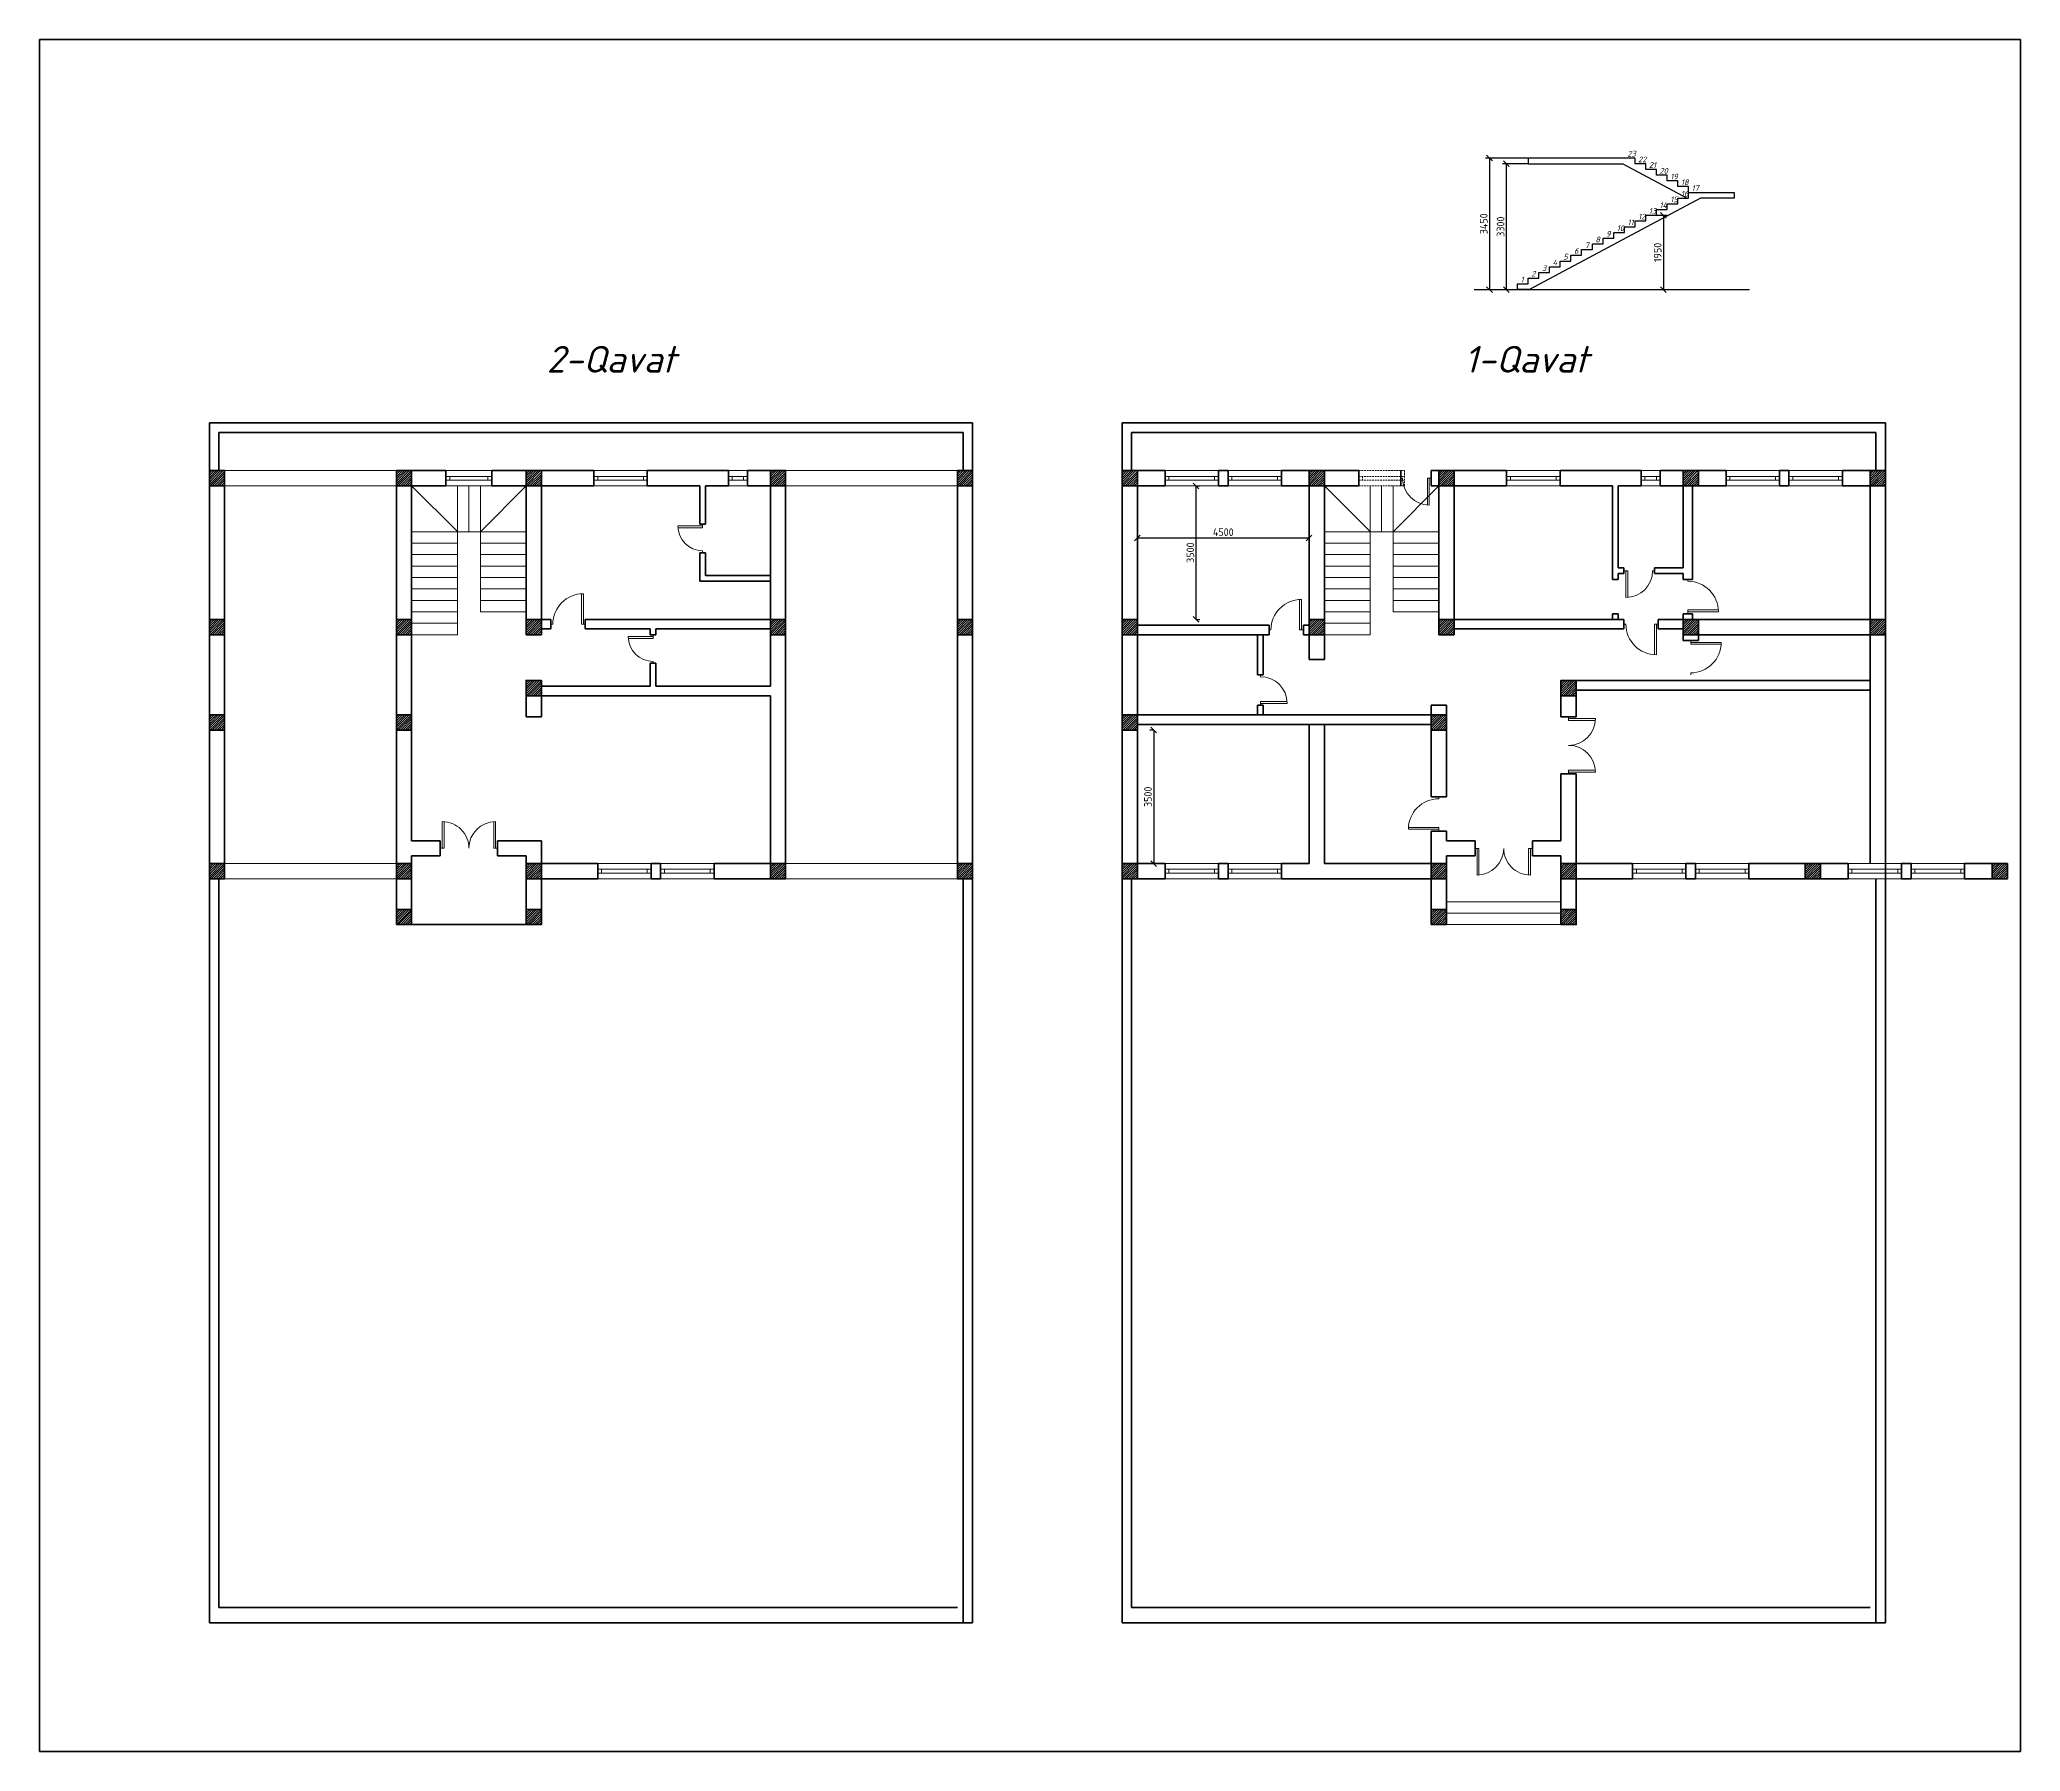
# Model space of a CAD drawing. Header units: millimetres. Extents: x -21484 to 30420, y 5001 to 139612.
# Drawn here: x -21484 to 30420, y 94741 to 139612 of the extents above; entities that cross this region are included whole.
import ezdxf

# ---------------------------------------------------------------- set-up
doc = ezdxf.new("R2010")
doc.units = ezdxf.units.MM
doc.linetypes.add('DASHED', pattern=[7, 5, -2, 0])
doc.layers.add('Razmerlar', color=7, linetype='Continuous')
doc.styles.add('GOST-2.304_Type-B', font='GOST Common.ttf')
doc.styles.get("Standard").update_dxf_attribs({"font": 'isocpeui.ttf', "height": 200})
doc.dimstyles.new('ISO-25', dxfattribs={"dimtxt": 200, "dimasz": 150, "dimexe": 100, "dimexo": 0, "dimgap": 50, "dimtad": 1, "dimtoh": 1, "dimdec": 0, "dimtxsty": 'GOST-2.304_Type-B', "dimblk": 'OBLIQUE', "dimcen": 2.5, "dimadec": 0, "dimazin": 0, "dimtfac": 1, "dimtdec": 0, "dimtmove": 0, "dimatfit": 3, "dimfxl": 0, "dimarcsym": 0})

# ---------------------------------------------------------------- blocks, each defined once
blk = doc.blocks.new('hh')
at = {"lineweight": 18}
for p, q in [((19986, 31138), (19986, 31938)), ((20036, 31138), (20036, 31937)), ((19936, 31138), (20036, 31138)), ((20836, 31138), (20786, 31138))]:
    blk.add_line(p, q, dxfattribs=at)
blk.add_arc((19986, 31138), 800, 0, 90, dxfattribs=at)
blk = doc.blocks.new('_Oblique')
at = {"color": 0, "linetype": 'ByBlock', "lineweight": -2}
blk.add_line((-0.5, -0.5), (0.5, 0.5), dxfattribs=at)
blk = doc.blocks.new('*D130')
at = {"layer": 'Defpoints', "color": 0, "lineweight": 0}
for p in [(7709, 121513), (7709, 118013), (7799, 118013)]:
    blk.add_point(p, dxfattribs=at)
at = {"layer": 'Razmerlar', "color": 0, "lineweight": -2}
for p, q in [((7709, 121513), (7609, 121513)), ((7709, 121513), (7709, 118013)), ((7799, 118013), (7609, 118013))]:
    blk.add_line(p, q, dxfattribs=at)
at = {"layer": 'Razmerlar', "color": 0, "lineweight": -2, "xscale": 150, "yscale": 150, "zscale": 150}
for p, rotation in [((7709, 121513), 90), ((7709, 118013), 270)]:
    blk.add_blockref('_Oblique', p, dxfattribs=dict(at, rotation=rotation))
at = {"layer": 'Razmerlar', "color": 0, "lineweight": 18, "insert": (7559, 119763), "char_height": 200, "attachment_point": 5, "rotation": 90, "style": 'GOST-2.304_Type-B'}
blk.add_mtext('3500', dxfattribs=at)
blk = doc.blocks.new('*D126')
at = {"color": 0, "lineweight": -2}
for p, q in [((8820, 127913), (8920, 127913)), ((8820, 124413), (8820, 127913)), ((8820, 124413), (8920, 124413))]:
    blk.add_line(p, q, dxfattribs=at)
at = {"layer": 'Defpoints', "color": 0, "lineweight": 0}
for p in [(8820, 127913), (8820, 127913), (8820, 124413)]:
    blk.add_point(p, dxfattribs=at)
at = {"color": 0, "lineweight": -2, "xscale": 150, "yscale": 150, "zscale": 150}
for p, rotation in [((8820, 127913), 90), ((8820, 124413), 270)]:
    blk.add_blockref('_Oblique', p, dxfattribs=dict(at, rotation=rotation))
at = {"color": 0, "lineweight": 0, "insert": (8670, 126163), "char_height": 200, "attachment_point": 5, "rotation": 90, "style": 'GOST-2.304_Type-B'}
blk.add_mtext('3500', dxfattribs=at)
blk = doc.blocks.new('*D132')
at = {"color": 0, "lineweight": -2}
for p, q in [((7282, 126550), (7282, 126650)), ((11782, 126550), (11782, 126650)), ((7282, 126550), (11782, 126550))]:
    blk.add_line(p, q, dxfattribs=at)
at = {"layer": 'Defpoints', "color": 0, "lineweight": 0}
for p in [(7282, 126550), (11782, 126550), (11782, 126550)]:
    blk.add_point(p, dxfattribs=at)
at = {"color": 0, "lineweight": -2, "xscale": 150, "yscale": 150, "zscale": 150, "rotation": 180}
blk.add_blockref('_Oblique', (7282, 126550), dxfattribs=at)
at = {"color": 0, "lineweight": -2, "xscale": 150, "yscale": 150, "zscale": 150}
blk.add_blockref('_Oblique', (11782, 126550), dxfattribs=at)
at = {"color": 0, "lineweight": 0, "insert": (9532, 126700), "char_height": 200, "attachment_point": 5, "style": 'GOST-2.304_Type-B'}
blk.add_mtext('4500', dxfattribs=at)
blk = doc.blocks.new('kjk')
at = {"lineweight": 18}
for p, q in [((10507, 33222), (10507, 33172)), ((10507, 32422), (10507, 32522)), ((10507, 32522), (11205, 32522)), ((10507, 32472), (11207, 32472))]:
    blk.add_line(p, q, dxfattribs=at)
blk.add_arc((10507, 32472), 700, 0, 90, dxfattribs=at)
blk = doc.blocks.new('*D127')
at = {"color": 0, "lineweight": -2}
for p, q in [((17523, 136508), (16408, 136508)), ((16508, 136508), (16508, 133058)), ((16508, 133058), (16608, 133058))]:
    blk.add_line(p, q, dxfattribs=at)
at = {"layer": 'Defpoints', "color": 0, "lineweight": 0}
for p in [(17523, 136508), (16508, 133058), (16508, 133058)]:
    blk.add_point(p, dxfattribs=at)
at = {"color": 0, "lineweight": -2, "xscale": 150, "yscale": 150, "zscale": 150}
for p, rotation in [((16508, 136508), 90), ((16508, 133058), 270)]:
    blk.add_blockref('_Oblique', p, dxfattribs=dict(at, rotation=rotation))
at = {"color": 0, "lineweight": 0, "insert": (16358, 134783), "char_height": 200, "attachment_point": 5, "rotation": 90, "style": 'GOST-2.304_Type-B'}
blk.add_mtext('3450', dxfattribs=at)
blk = doc.blocks.new('*D128')
at = {"color": 0, "lineweight": -2}
for p, q in [((17523, 136358), (16849, 136358)), ((16949, 136358), (16949, 133058)), ((16949, 133058), (17049, 133058))]:
    blk.add_line(p, q, dxfattribs=at)
at = {"layer": 'Defpoints', "color": 0, "lineweight": 0}
for p in [(17523, 136358), (16949, 133058), (16949, 133058)]:
    blk.add_point(p, dxfattribs=at)
at = {"color": 0, "lineweight": -2, "xscale": 150, "yscale": 150, "zscale": 150}
for p, rotation in [((16949, 136358), 90), ((16949, 133058), 270)]:
    blk.add_blockref('_Oblique', p, dxfattribs=dict(at, rotation=rotation))
at = {"color": 0, "lineweight": 0, "insert": (16799, 134708), "char_height": 200, "attachment_point": 5, "rotation": 90, "style": 'GOST-2.304_Type-B'}
blk.add_mtext('3300', dxfattribs=at)
blk = doc.blocks.new('*D131')
at = {"color": 0, "lineweight": -2}
for p, q in [((20883, 135008), (21166, 135008)), ((21066, 135008), (21066, 133058)), ((20883, 133058), (21166, 133058))]:
    blk.add_line(p, q, dxfattribs=at)
at = {"layer": 'Defpoints', "color": 0, "lineweight": 0}
for p in [(20883, 135008), (20883, 133058), (21066, 133058)]:
    blk.add_point(p, dxfattribs=at)
at = {"color": 0, "lineweight": -2, "xscale": 150, "yscale": 150, "zscale": 150}
for p, rotation in [((21066, 135008), 90), ((21066, 133058), 270)]:
    blk.add_blockref('_Oblique', p, dxfattribs=dict(at, rotation=rotation))
at = {"color": 0, "lineweight": 0, "insert": (20916, 134033), "char_height": 200, "attachment_point": 5, "rotation": 90, "style": 'GOST-2.304_Type-B'}
blk.add_mtext('1950', dxfattribs=at)
blk = doc.blocks.new('hhjk')
at = {"lineweight": 0}
for p, q in [((15382, 32122), (15382, 32022)), ((15382, 32072), (16082, 32072)), ((15382, 32022), (16080, 32022)), ((15382, 30622), (15382, 30722)), ((15382, 30722), (16080, 30722)), ((15382, 30672), (16082, 30672))]:
    blk.add_line(p, q, dxfattribs=at)
for centre, start, end in [((15382, 32072), 270, 0), ((15382, 30672), 0, 90)]:
    blk.add_arc(centre, 700, start, end, dxfattribs=at)
blk = doc.blocks.new('оолд')
at = {"lineweight": 0}
for p, q in [((-4110, 37122), (-4760, 37122)), ((-4110, 37072), (-4758, 37072)), ((-4110, 37172), (-4110, 37072)), ((-4110, 36422), (-4110, 36472))]:
    blk.add_line(p, q, dxfattribs=at)
blk.add_arc((-4110, 37122), 650, 180, 270, dxfattribs=at)

msp = doc.modelspace()

# ---------------------------------------------------------------- hatches: boundary and pattern name
at = {"lineweight": 18}
h = msp.add_hatch(dxfattribs=at)
h.set_pattern_fill('ANSI31', color=6, scale=13)
h.set_pattern_definition([(45, (-6208.715, 93074.353), (-29.185832, 29.185832), [])])
h.paths.add_polyline_path([(-17035.2, 127912.6), (-16635.2, 127912.6), (-16635.2, 128312.6), (-17035.2, 128312.6)])
h = msp.add_hatch(dxfattribs=at)
h.set_pattern_fill('ANSI31', color=6, scale=13)
h.set_pattern_definition([(45, (-13008.715, 93074.353), (-29.18583, 29.18583), [])])
h.paths.add_polyline_path([(-12135.2, 127912.6), (-11735.2, 127912.6), (-11735.2, 128312.6), (-12135.2, 128312.6)])
h = msp.add_hatch(dxfattribs=at)
h.set_pattern_fill('ANSI31', color=6, scale=13)
h.set_pattern_definition([(45, (-17208.715, 93074.353), (-29.185832, 29.185832), [])])
h.paths.add_polyline_path([(-8735.2, 127912.6), (-8335.2, 127912.6), (-8335.2, 128312.6), (-8735.2, 128312.6)])
h = msp.add_hatch(dxfattribs=at)
h.set_pattern_fill('ANSI31', color=6, scale=13)
h.set_pattern_definition([(45, (-21308.715, 93074.353), (-29.185832, 29.185832), [])])
h.paths.add_polyline_path([(-2335.2, 127912.6), (-1935.2, 127912.6), (-1935.2, 128312.6), (-2335.2, 128312.6)])
h = msp.add_hatch(dxfattribs=at)
h.set_pattern_fill('ANSI31', color=6, scale=13)
h.set_pattern_definition([(45, (-25808.715, 93074.353), (-29.185832, 29.185832), [])])
h.paths.add_polyline_path([(2564.8, 127912.6), (2964.8, 127912.6), (2964.8, 128312.6), (2564.8, 128312.6)])
h = msp.add_hatch(dxfattribs=at)
h.set_pattern_fill('ANSI31', color=6, scale=13)
h.set_pattern_definition([(45, (17707.945, 93074.353), (-29.185832, 29.185832), [])])
h.paths.add_polyline_path([(6881.5, 127912.6), (7281.5, 127912.6), (7281.5, 128312.6), (6881.5, 128312.6)])
h = msp.add_hatch(dxfattribs=at)
h.set_pattern_fill('ANSI31', color=6, scale=13)
h.set_pattern_definition([(45, (10907.945, 93074.353), (-29.18583, 29.18583), [])])
h.paths.add_polyline_path([(11781.5, 127912.6), (12181.5, 127912.6), (12181.5, 128312.6), (11781.5, 128312.6)])
h = msp.add_hatch(dxfattribs=at)
h.set_pattern_fill('ANSI31', color=6, scale=13)
h.set_pattern_definition([(45, (6707.945, 93074.353), (-29.185832, 29.185832), [])])
h.paths.add_polyline_path([(15181.5, 127912.6), (15581.5, 127912.6), (15581.5, 128312.6), (15181.5, 128312.6)])
h = msp.add_hatch(dxfattribs=at)
h.set_pattern_fill('ANSI31', color=6, scale=13)
h.set_pattern_definition([(45, (2607.945, 93074.353), (-29.185832, 29.185832), [])])
h.paths.add_polyline_path([(21581.5, 127912.6), (21981.5, 127912.6), (21981.5, 128312.6), (21581.5, 128312.6)])
h = msp.add_hatch(dxfattribs=at)
h.set_pattern_fill('ANSI31', color=6, scale=13)
h.set_pattern_definition([(45, (-1892.055, 93074.353), (-29.185832, 29.185832), [])])
h.paths.add_polyline_path([(26481.5, 127912.6), (26881.5, 127912.6), (26881.5, 128312.6), (26481.5, 128312.6)])
h = msp.add_hatch(dxfattribs=at)
h.set_pattern_fill('ANSI31', color=6, scale=13)
h.set_pattern_definition([(45, (-6208.715, 89174.353), (-29.185832, 29.185832), [])])
h.paths.add_polyline_path([(-17035.2, 124012.6), (-16635.2, 124012.6), (-16635.2, 124412.6), (-17035.2, 124412.6)])
h = msp.add_hatch(dxfattribs=at)
h.set_pattern_fill('ANSI31', color=6, scale=13)
h.set_pattern_definition([(45, (-13008.715, 89174.353), (-29.18583, 29.18583), [])])
h.paths.add_polyline_path([(-12135.2, 124012.6), (-11735.2, 124012.6), (-11735.2, 124412.6), (-12135.2, 124412.6)])
h = msp.add_hatch(dxfattribs=at)
h.set_pattern_fill('ANSI31', color=6, scale=13)
h.set_pattern_definition([(45, (-17208.715, 89324.353), (-29.185832, 29.185832), [])])
h.paths.add_polyline_path([(-8735.2, 124012.6), (-8335.2, 124012.6), (-8335.2, 124412.6), (-8735.2, 124412.6)])
h = msp.add_hatch(dxfattribs=at)
h.set_pattern_fill('ANSI31', color=6, scale=13)
h.set_pattern_definition([(45, (-21308.715, 89174.353), (-29.185832, 29.185832), [])])
h.paths.add_polyline_path([(-2335.2, 124012.6), (-1935.2, 124012.6), (-1935.2, 124412.6), (-2335.2, 124412.6)])
h = msp.add_hatch(dxfattribs=at)
h.set_pattern_fill('ANSI31', color=6, scale=13)
h.set_pattern_definition([(45, (-25808.715, 89174.353), (-29.185832, 29.185832), [])])
h.paths.add_polyline_path([(2564.8, 124012.6), (2964.8, 124012.6), (2964.8, 124412.6), (2564.8, 124412.6)])
h = msp.add_hatch(dxfattribs=at)
h.set_pattern_fill('ANSI31', color=6, scale=13)
h.set_pattern_definition([(45, (17707.945, 89174.353), (-29.185832, 29.185832), [])])
h.paths.add_polyline_path([(6881.5, 124012.6), (7281.5, 124012.6), (7281.5, 124412.6), (6881.5, 124412.6)])
h = msp.add_hatch(dxfattribs=at)
h.set_pattern_fill('ANSI31', color=6, scale=13)
h.set_pattern_definition([(45, (10907.945, 89174.353), (-29.18583, 29.18583), [])])
h.paths.add_polyline_path([(11781.5, 124012.6), (12181.5, 124012.6), (12181.5, 124412.6), (11781.5, 124412.6)])
h = msp.add_hatch(dxfattribs=at)
h.set_pattern_fill('ANSI31', color=6, scale=13)
h.set_pattern_definition([(45, (6707.945, 89324.353), (-29.185832, 29.185832), [])])
h.paths.add_polyline_path([(15181.5, 124012.6), (15581.5, 124012.6), (15581.5, 124412.6), (15181.5, 124412.6)])
h = msp.add_hatch(dxfattribs=at)
h.set_pattern_fill('ANSI31', color=6, scale=13)
h.set_pattern_definition([(45, (2607.945, 89174.353), (-29.185832, 29.185832), [])])
h.paths.add_polyline_path([(21581.5, 124012.6), (21981.5, 124012.6), (21981.5, 124412.6), (21581.5, 124412.6)])
h = msp.add_hatch(dxfattribs=at)
h.set_pattern_fill('ANSI31', color=6, scale=13)
h.set_pattern_definition([(45, (-1892.055, 89174.353), (-29.185832, 29.185832), [])])
h.paths.add_polyline_path([(26481.5, 124012.6), (26881.5, 124012.6), (26881.5, 124412.6), (26481.5, 124412.6)])
h = msp.add_hatch(dxfattribs=at)
h.set_pattern_fill('ANSI31', color=6, scale=13)
h.set_pattern_definition([(45, (-17208.715, 87724.353), (-29.185832, 29.185832), [])])
h.paths.add_polyline_path([(-8735.2, 122412.6), (-8335.2, 122412.6), (-8335.2, 122812.6), (-8735.2, 122812.6)])
h = msp.add_hatch(dxfattribs=at)
h.set_pattern_fill('ANSI31', color=6, scale=13)
h.set_pattern_definition([(45, (9907.945, 87724.353), (-29.185832, 29.185832), [])])
h.paths.add_polyline_path([(18381.5, 122412.6), (18781.5, 122412.6), (18781.5, 122812.6), (18381.5, 122812.6)])
h = msp.add_hatch(dxfattribs=at)
h.set_pattern_fill('ANSI31', color=6, scale=13)
h.set_pattern_definition([(45, (-6208.715, 86674.353), (-29.185832, 29.185832), [])])
h.paths.add_polyline_path([(-17035.2, 121512.6), (-16635.2, 121512.6), (-16635.2, 121912.6), (-17035.2, 121912.6)])
h = msp.add_hatch(dxfattribs=at)
h.set_pattern_fill('ANSI31', color=6, scale=13)
h.set_pattern_definition([(45, (-13008.715, 86674.353), (-29.18583, 29.18583), [])])
h.paths.add_polyline_path([(-12135.2, 121512.6), (-11735.2, 121512.6), (-11735.2, 121912.6), (-12135.2, 121912.6)])
h = msp.add_hatch(dxfattribs=at)
h.set_pattern_fill('ANSI31', color=6, scale=13)
h.set_pattern_definition([(45, (17707.945, 86674.353), (-29.185832, 29.185832), [])])
h.paths.add_polyline_path([(6881.5, 121512.6), (7281.5, 121512.6), (7281.5, 121912.6), (6881.5, 121912.6)])
h = msp.add_hatch(dxfattribs=at)
h.set_pattern_fill('ANSI31', color=6, scale=13)
h.set_pattern_definition([(45, (14107.945, 86674.353), (-29.18583, 29.18583), [])])
h.paths.add_polyline_path([(14981.5, 121512.6), (15381.5, 121512.6), (15381.5, 121912.6), (14981.5, 121912.6)])
h = msp.add_hatch(dxfattribs=at)
h.set_pattern_fill('ANSI31', color=6, scale=13)
h.set_pattern_definition([(45, (-17908.715, 82774.353), (-29.18583, 29.18583), [])])
h.paths.add_polyline_path([(-17035.2, 117612.6), (-16635.2, 117612.6), (-16635.2, 118012.6), (-17035.2, 118012.6)])
h = msp.add_hatch(dxfattribs=at)
h.set_pattern_fill('ANSI31', color=6, scale=13)
h.set_pattern_definition([(45, (-13008.715, 82774.353), (-29.18583, 29.18583), [])])
h.paths.add_polyline_path([(-12135.2, 117612.6), (-11735.2, 117612.6), (-11735.2, 118012.6), (-12135.2, 118012.6)])
h = msp.add_hatch(dxfattribs=at)
h.set_pattern_fill('ANSI31', color=6, scale=13)
h.set_pattern_definition([(45, (-9608.715, 82774.353), (-29.18583, 29.18583), [])])
h.paths.add_polyline_path([(-8735.2, 117612.6), (-8335.2, 117612.6), (-8335.2, 118012.6), (-8735.2, 118012.6)])
h = msp.add_hatch(dxfattribs=at)
h.set_pattern_fill('ANSI31', color=6, scale=13)
h.set_pattern_definition([(45, (-21308.715, 82774.353), (-29.185832, 29.185832), [])])
h.paths.add_polyline_path([(-2335.2, 117612.6), (-1935.2, 117612.6), (-1935.2, 118012.6), (-2335.2, 118012.6)])
h = msp.add_hatch(dxfattribs=at)
h.set_pattern_fill('ANSI31', color=6, scale=13)
h.set_pattern_definition([(45, (-16408.715, 82774.353), (-29.185832, 29.185832), [])])
h.paths.add_polyline_path([(2564.8, 117612.6), (2964.8, 117612.6), (2964.8, 118012.6), (2564.8, 118012.6)])
h = msp.add_hatch(dxfattribs=at)
h.set_pattern_fill('ANSI31', color=6, scale=13)
h.set_pattern_definition([(45, (6007.945, 82774.353), (-29.18583, 29.18583), [])])
h.paths.add_polyline_path([(6881.5, 117612.6), (7281.5, 117612.6), (7281.5, 118012.6), (6881.5, 118012.6)])
h = msp.add_hatch(dxfattribs=at)
h.set_pattern_fill('ANSI31', color=6, scale=13)
h.set_pattern_definition([(45, (14107.945, 82774.353), (-29.18583, 29.18583), [])])
h.paths.add_polyline_path([(14981.5, 117612.6), (15381.5, 117612.6), (15381.5, 118012.6), (14981.5, 118012.6)])
h = msp.add_hatch(dxfattribs=at)
h.set_pattern_fill('ANSI31', color=6, scale=13)
h.set_pattern_definition([(45, (17507.945, 82774.353), (-29.18583, 29.18583), [])])
h.paths.add_polyline_path([(18381.5, 117612.6), (18781.5, 117612.6), (18781.5, 118012.6), (18381.5, 118012.6)])
h = msp.add_hatch(dxfattribs=at)
h.set_pattern_fill('ANSI31', color=6, scale=13)
h.set_pattern_definition([(45, (5807.945, 82774.353), (-29.185832, 29.185832), [])])
h.paths.add_polyline_path([(24781.5, 117612.6), (25181.5, 117612.6), (25181.5, 118012.6), (24781.5, 118012.6)])
h = msp.add_hatch(dxfattribs=at)
h.set_pattern_fill('ANSI31', color=6, scale=13)
h.set_pattern_definition([(45, (10707.945, 82774.353), (-29.185832, 29.185832), [])])
h.paths.add_polyline_path([(29681.5, 117612.6), (30081.5, 117612.6), (30081.5, 118012.6), (29681.5, 118012.6)])
h = msp.add_hatch(dxfattribs=at)
h.set_pattern_fill('ANSI31', color=6, scale=13)
h.set_pattern_definition([(45, (-13008.715, 81574.353), (-29.18583, 29.18583), [])])
h.paths.add_polyline_path([(-12135.2, 116412.6), (-11735.2, 116412.6), (-11735.2, 116812.6), (-12135.2, 116812.6)])
h = msp.add_hatch(dxfattribs=at)
h.set_pattern_fill('ANSI31', color=6, scale=13)
h.set_pattern_definition([(45, (-9608.715, 81574.353), (-29.18583, 29.18583), [])])
h.paths.add_polyline_path([(-8735.2, 116412.6), (-8335.2, 116412.6), (-8335.2, 116812.6), (-8735.2, 116812.6)])
h = msp.add_hatch(dxfattribs=at)
h.set_pattern_fill('ANSI31', color=6, scale=13)
h.set_pattern_definition([(45, (14107.945, 81574.353), (-29.18583, 29.18583), [])])
h.paths.add_polyline_path([(14981.5, 116412.6), (15381.5, 116412.6), (15381.5, 116812.6), (14981.5, 116812.6)])
h = msp.add_hatch(dxfattribs=at)
h.set_pattern_fill('ANSI31', color=6, scale=13)
h.set_pattern_definition([(45, (17507.945, 81574.353), (-29.18583, 29.18583), [])])
h.paths.add_polyline_path([(18381.5, 116412.6), (18781.5, 116412.6), (18781.5, 116812.6), (18381.5, 116812.6)])

# ---------------------------------------------------------------- linework, layer by layer
at = {"color": 6, "lineweight": 30}
msp.add_line((16104, 133057.7), (23319.9, 133057.7), dxfattribs=at)
at = {"lineweight": 50}
for p, q in [((-17035.2, 129562.6), (2964.8, 129562.6)), ((-17035.2, 128312.6), (-17035.2, 129562.6)), ((-16785.2, 129312.6), (2714.8, 129312.6)), ((-16785.2, 128312.6), (-16785.2, 129312.6)), ((2714.8, 128312.6), (2714.8, 129312.6)), ((2964.8, 129562.6), (2964.8, 98112.6)), ((6881.5, 129562.6), (26881.5, 129562.6)), ((6881.5, 128312.6), (6881.5, 129562.6)), ((7131.5, 129312.6), (26631.5, 129312.6)), ((7131.5, 128312.6), (7131.5, 129312.6)), ((26631.5, 128312.6), (26631.5, 129312.6)), ((26881.5, 129562.6), (26881.5, 98112.6)), ((-11735.2, 128312.6), (-10835.2, 128312.6)), ((-10835.2, 127912.6), (-10835.2, 128312.6)), ((-9635.2, 128312.6), (-8335.2, 128312.6)), ((-9635.2, 127912.6), (-9635.2, 128312.6)), ((-6960.2, 128312.6), (-8335.2, 128312.6)), ((-6960.2, 128312.6), (-6960.2, 127912.6)), ((-5560.2, 128312.6), (-3435.2, 128312.6)), ((-5560.2, 128312.6), (-5560.2, 127912.6)), ((-3435.2, 127912.6), (-3435.2, 128312.6)), ((-2935.2, 127912.6), (-2935.2, 128312.6)), ((-2935.2, 128312.6), (-2335.2, 128312.6)), ((7281.5, 128312.6), (8006.5, 128312.6)), ((8006.5, 128312.6), (8006.5, 127912.6)), ((9406.5, 128312.6), (9656.5, 128312.6)), ((9406.5, 128312.6), (9406.5, 127912.6)), ((9656.5, 128312.6), (9656.5, 127912.6)), ((11056.5, 128312.6), (13081.5, 128312.6)), ((11056.5, 128312.6), (11056.5, 127912.6)), ((13081.5, 127912.6), (13081.5, 128312.6)), ((14181.5, 127912.6), (14181.5, 128312.6)), ((14981.5, 128312.6), (15581.5, 128312.6)), ((14981.5, 127912.6), (14981.5, 128312.6)), ((16956.5, 128312.6), (15581.5, 128312.6)), ((16956.5, 128312.6), (16956.5, 127912.6)), ((18356.5, 128312.6), (20481.5, 128312.6)), ((18356.5, 128312.6), (18356.5, 127912.6)), ((20481.5, 127912.6), (20481.5, 128312.6)), ((20981.5, 128312.6), (22706.5, 128312.6)), ((20981.5, 127912.6), (20981.5, 128312.6)), ((22706.5, 128312.6), (22706.5, 127912.6)), ((24106.5, 128312.6), (24356.5, 128312.6)), ((24106.5, 128312.6), (24106.5, 127912.6)), ((24356.5, 128312.6), (24356.5, 127912.6)), ((25756.5, 128312.6), (25756.5, 127912.6)), ((25756.5, 128312.6), (26481.5, 128312.6)), ((-17035.2, 98112.6), (-17035.2, 127912.6)), ((-16635.2, 124412.6), (-16635.2, 127912.6)), ((-12135.2, 124412.6), (-12135.2, 127912.6)), ((-11735.2, 121912.6), (-11735.2, 127962.6)), ((-11735.2, 127912.6), (-10835.2, 127912.6)), ((-9635.2, 127912.6), (-8735.2, 127912.6)), ((-8735.2, 124412.6), (-8735.2, 127912.6)), ((-8335.2, 124412.6), (-8335.2, 127912.6)), ((-6960.2, 127912.6), (-8335.2, 127912.6)), ((-5560.2, 127912.6), (-4185.2, 127912.6)), ((-4185.2, 126912.6), (-4185.2, 127912.6)), ((-4035.2, 127912.6), (-3985.2, 127912.6)), ((-4035.2, 127912.6), (-3435.2, 127912.6)), ((-4035.2, 126912.6), (-4035.2, 127912.6)), ((-2935.2, 127912.6), (-2335.2, 127912.6)), ((-2335.2, 127912.6), (-2335.2, 124412.6)), ((-1935.2, 127912.6), (-1935.2, 118012.6)), ((2564.8, 127912.6), (2564.8, 124412.6)), ((6881.5, 98112.6), (6881.5, 127912.6)), ((7281.5, 124412.6), (7281.5, 127912.6)), ((7281.5, 127912.6), (8006.5, 127912.6)), ((9406.5, 127912.6), (9656.5, 127912.6)), ((11056.5, 127912.6), (11781.5, 127912.6)), ((11781.5, 124412.6), (11781.5, 127912.6)), ((12181.5, 123362.6), (12181.5, 127962.6)), ((12181.5, 127912.6), (13081.5, 127912.6)), ((14981.5, 127912.6), (15181.5, 127912.6)), ((15181.5, 124412.6), (15181.5, 127912.6)), ((15581.5, 124412.6), (15581.5, 127912.6)), ((16956.5, 127912.6), (15581.5, 127912.6)), ((18356.5, 127912.6), (19731.5, 127912.6)), ((19731.5, 125462.6), (19731.5, 127912.6)), ((19881.5, 127912.6), (19931.5, 127912.6)), ((19881.5, 127912.6), (20481.5, 127912.6)), ((19881.5, 125762.6), (19881.5, 127912.6)), ((20981.5, 127912.6), (21581.5, 127912.6)), ((21581.5, 127912.6), (21581.5, 125762.6)), ((21831.5, 127912.6), (21831.5, 125462.6)), ((21981.5, 127912.6), (22706.5, 127912.6)), ((24106.5, 127912.6), (24356.5, 127912.6)), ((25756.5, 127912.6), (26481.5, 127912.6)), ((26481.5, 127912.6), (26481.5, 124412.6)), ((-4035.2, 126912.6), (-4185.2, 126912.6)), ((-4185.2, 125412.6), (-4185.2, 126162.6)), ((-4035.2, 126162.6), (-4185.2, 126162.6)), ((-4035.2, 125562.6), (-4035.2, 126162.6)), ((19881.5, 125762.6), (20031.5, 125762.6)), ((19881.5, 125612.6), (20031.5, 125612.6)), ((19881.5, 125462.6), (19881.5, 125612.6)), ((20031.5, 125612.6), (20031.5, 125762.6)), ((20831.5, 125762.6), (21581.5, 125762.6)), ((20831.5, 125612.6), (20831.5, 125762.6)), ((20831.5, 125612.6), (21581.5, 125612.6)), ((21581.5, 125612.6), (21581.5, 125462.6)), ((-4185.2, 125412.6), (-2335.2, 125412.6)), ((-4035.2, 125562.6), (-2335.2, 125562.6)), ((19731.5, 125462.6), (19881.5, 125462.6)), ((21581.5, 125462.6), (21831.5, 125462.6)), ((-8335.2, 124412.6), (-8085.2, 124412.6)), ((-8335.2, 124162.6), (-8085.2, 124162.6)), ((-8085.2, 124162.6), (-8085.2, 124412.6)), ((-7185.2, 124412.6), (-2335.2, 124412.6)), ((-7185.2, 124162.6), (-7185.2, 124412.6)), ((-7185.2, 124162.6), (-5485.2, 124162.6)), ((-5485.2, 124012.6), (-5485.2, 124162.6)), ((-5335.2, 124162.6), (-2335.2, 124162.6)), ((-5335.2, 124012.6), (-5335.2, 124162.6)), ((7281.5, 124262.6), (10731.5, 124262.6)), ((10731.5, 124012.6), (10731.5, 124262.6)), ((11631.5, 124262.6), (11781.5, 124262.6)), ((11631.5, 124012.6), (11631.5, 124262.6)), ((15581.5, 124412.6), (20031.5, 124412.6)), ((15581.5, 124162.6), (20031.5, 124162.6)), ((19731.5, 124412.6), (19731.5, 124562.6)), ((19731.5, 124562.6), (19881.5, 124562.6)), ((19881.5, 124412.6), (19881.5, 124562.6)), ((20031.5, 124412.6), (20031.5, 124162.6)), ((20931.5, 124412.6), (21581.5, 124412.6)), ((20931.5, 124412.6), (20931.5, 124162.6)), ((20931.5, 124162.6), (21581.5, 124162.6)), ((21581.5, 124562.6), (21581.5, 124412.6)), ((21581.5, 124562.6), (21831.5, 124562.6)), ((21831.5, 124562.6), (21831.5, 124412.6)), ((21981.5, 124412.6), (26481.5, 124412.6)), ((-16635.2, 121912.6), (-16635.2, 124012.6)), ((-12135.2, 121912.6), (-12135.2, 124012.6)), ((-5485.2, 124012.6), (-5335.2, 124012.6)), ((-2335.2, 124012.6), (-2335.2, 122662.6)), ((2564.8, 124012.6), (2564.8, 118012.6)), ((7281.5, 121912.6), (7281.5, 124012.6)), ((7281.5, 124012.6), (10731.5, 124012.6)), ((10431.5, 122962.6), (10431.5, 124012.6)), ((10581.5, 122962.6), (10581.5, 124012.6)), ((11631.5, 124012.6), (11781.5, 124012.6)), ((11781.5, 123362.6), (11781.5, 124012.6)), ((21981.5, 124012.6), (22381.5, 124012.6)), ((22181.5, 124012.6), (26481.5, 124012.6)), ((26481.5, 124012.6), (26481.5, 118012.6)), ((-5485.2, 122662.6), (-5485.2, 123262.6)), ((-5485.2, 123262.6), (-5335.2, 123262.6)), ((-5335.2, 122662.6), (-5335.2, 123262.6)), ((11781.5, 123362.6), (12181.5, 123362.6)), ((-8335.2, 122662.6), (-5485.2, 122662.6)), ((-5335.2, 122662.6), (-2335.2, 122662.6)), ((10431.5, 122962.6), (10581.5, 122962.6)), ((18381.5, 122812.6), (26481.5, 122812.6)), ((18781.5, 122562.6), (26481.5, 122562.6)), ((-8735.2, 121862.6), (-8735.2, 122412.6)), ((-8335.2, 122412.6), (-2335.2, 122412.6)), ((-8335.2, 121862.6), (-8335.2, 122412.6)), ((-2335.2, 122412.6), (-2335.2, 118012.6)), ((10431.5, 122162.6), (10581.5, 122162.6)), ((10431.5, 121912.6), (10431.5, 122162.6)), ((10581.5, 121912.6), (10581.5, 122162.6)), ((14981.5, 121912.6), (14981.5, 122162.6)), ((14981.5, 122162.6), (15381.5, 122162.6)), ((15381.5, 119762.6), (15381.5, 122162.6)), ((18381.5, 121862.6), (18381.5, 122412.6)), ((18781.5, 121862.6), (18781.5, 122412.6)), ((-16635.2, 118012.6), (-16635.2, 121512.6)), ((-12135.2, 118012.6), (-12135.2, 121512.6)), ((-11735.2, 118612.6), (-11735.2, 121512.6)), ((-8335.2, 121862.6), (-8735.2, 121862.6)), ((7281.5, 121912.6), (14981.5, 121912.6)), ((7281.5, 121662.6), (14981.5, 121662.6)), ((7281.5, 118012.6), (7281.5, 121512.6)), ((11781.5, 118012.6), (11781.5, 121662.6)), ((12181.5, 118012.6), (12181.5, 121662.6)), ((14981.5, 119762.6), (14981.5, 121512.6)), ((18781.5, 121862.6), (18381.5, 121862.6)), ((18781.5, 120362.6), (18381.5, 120362.6)), ((18381.5, 120362.6), (18381.5, 118612.6)), ((18781.5, 118012.6), (18781.5, 120362.6)), ((14981.5, 118012.6), (14981.5, 118862.6)), ((15381.5, 118612.6), (15381.5, 118862.6)), ((-11735.2, 118612.6), (-10985.2, 118612.6)), ((-10985.2, 118212.6), (-10985.2, 118612.6)), ((-9485.2, 118612.6), (-8335.2, 118612.6)), ((-9485.2, 118212.6), (-9485.2, 118612.6)), ((-8335.2, 118012.6), (-8335.2, 118612.6)), ((15381.5, 118612.6), (16131.5, 118612.6)), ((16131.5, 118212.6), (16131.5, 118612.6)), ((17631.5, 118612.6), (18381.5, 118612.6)), ((17631.5, 118212.6), (17631.5, 118612.6)), ((-11735.2, 118012.6), (-11735.2, 118212.6)), ((-11735.2, 118212.6), (-10985.2, 118212.6)), ((-9485.2, 118212.6), (-8735.2, 118212.6)), ((-8735.2, 118212.6), (-8735.2, 117612.6)), ((-6860.2, 118012.6), (-8335.2, 118012.6)), ((-6860.2, 118012.6), (-6860.2, 117612.6)), ((-5460.2, 118012.6), (-5210.2, 118012.6)), ((-5460.2, 118012.6), (-5460.2, 117612.6)), ((-5210.2, 118012.6), (-5210.2, 117612.6)), ((-3810.2, 118012.6), (-2335.2, 118012.6)), ((-3810.2, 118012.6), (-3810.2, 117612.6)), ((7281.5, 118012.6), (8006.5, 118012.6)), ((8006.5, 118012.6), (8006.5, 117612.6)), ((9406.5, 118012.6), (9656.5, 118012.6)), ((9406.5, 118012.6), (9406.5, 117612.6)), ((9656.5, 118012.6), (9656.5, 117612.6)), ((11056.5, 118012.6), (11781.5, 118012.6)), ((11056.5, 118012.6), (11056.5, 117612.6)), ((12181.5, 118012.6), (14981.5, 118012.6)), ((15381.5, 118012.6), (15381.5, 118212.6)), ((15381.5, 118212.6), (16131.5, 118212.6)), ((17631.5, 118212.6), (18381.5, 118212.6)), ((18381.5, 118212.6), (18381.5, 117612.6)), ((20256.5, 118012.6), (18781.5, 118012.6)), ((20256.5, 118012.6), (20256.5, 117612.6)), ((21656.5, 118012.6), (21906.5, 118012.6)), ((21656.5, 118012.6), (21656.5, 117612.6)), ((21906.5, 118012.6), (21906.5, 117612.6)), ((23306.5, 118012.6), (24781.5, 118012.6)), ((23306.5, 118012.6), (23306.5, 117612.6)), ((25181.5, 118012.6), (25906.5, 118012.6)), ((25906.5, 118012.6), (25906.5, 117612.6)), ((27306.5, 118012.6), (27556.5, 118012.6)), ((27306.5, 118012.6), (27306.5, 117612.6)), ((27556.5, 118012.6), (27556.5, 117612.6)), ((28956.5, 118012.6), (29681.5, 118012.6)), ((28956.5, 118012.6), (28956.5, 117612.6)), ((-16785.2, 117612.6), (-16785.2, 98512.6)), ((-12135.2, 117612.6), (-12135.2, 116812.6)), ((-11735.2, 117612.6), (-11735.2, 116812.6)), ((-8735.2, 117612.6), (-6860.2, 117612.6)), ((-8735.2, 117612.6), (-8735.2, 116812.6)), ((-8335.2, 116812.6), (-8335.2, 117612.6)), ((-5460.2, 117612.6), (-5210.2, 117612.6)), ((-3810.2, 117612.6), (-2335.2, 117612.6)), ((2714.8, 117612.6), (2714.8, 98112.6)), ((7131.5, 117612.6), (8006.5, 117612.6)), ((7131.5, 117612.6), (7131.5, 98512.6)), ((9406.5, 117612.6), (9656.5, 117612.6)), ((11056.5, 117612.6), (14981.5, 117612.6)), ((14981.5, 117612.6), (14981.5, 116812.6)), ((15381.5, 117612.6), (15381.5, 116812.6)), ((18381.5, 117612.6), (20256.5, 117612.6)), ((18381.5, 117612.6), (18381.5, 116812.6)), ((18781.5, 116812.6), (18781.5, 117612.6)), ((21656.5, 117612.6), (21906.5, 117612.6)), ((23306.5, 117612.6), (24781.5, 117612.6)), ((25181.5, 117612.6), (25906.5, 117612.6)), ((26631.5, 117612.6), (26631.5, 98112.6)), ((27306.5, 117612.6), (27556.5, 117612.6)), ((28956.5, 117612.6), (29681.5, 117612.6)), ((-12135.2, 116412.6), (-8735.2, 116412.6)), ((2964.8, 98112.6), (-17035.2, 98112.6)), ((2564.8, 98512.6), (-16785.2, 98512.6)), ((26881.5, 98112.6), (6881.5, 98112.6)), ((26481.5, 98512.6), (7131.5, 98512.6))]:
    msp.add_line(p, q, dxfattribs=at)
at = {"lineweight": 0}
for p, q in [((-16635.2, 128312.6), (-12135.2, 128312.6)), ((-10835.2, 128312.6), (-9635.2, 128312.6)), ((-6960.2, 128312.6), (-5560.2, 128312.6)), ((-3435.2, 128312.6), (-2935.2, 128312.6)), ((-1935.2, 128312.6), (2564.8, 128312.6)), ((8006.5, 128312.6), (9406.5, 128312.6)), ((9656.5, 128312.6), (11056.5, 128312.6)), ((16956.5, 128312.6), (18356.5, 128312.6)), ((20481.5, 128312.6), (20981.5, 128312.6)), ((22706.5, 128312.6), (24106.5, 128312.6)), ((24356.5, 128312.6), (25756.5, 128312.6)), ((-16635.2, 127912.6), (-12135.2, 127912.6)), ((-10535.2, 126720.7), (-11735.2, 127912.6)), ((-10835.2, 128162.6), (-9635.2, 128162.6)), ((-10835.2, 128062.6), (-9635.2, 128062.6)), ((-10835.2, 127912.6), (-9635.2, 127912.6)), ((-10735.2, 128162.6), (-10735.2, 128062.6)), ((-10535.2, 126720.7), (-10535.2, 127912.6)), ((-10235.2, 126712.6), (-10235.2, 127912.6)), ((-9935.2, 126712.6), (-8735.2, 127912.6)), ((-9935.2, 126712.6), (-9935.2, 127912.6)), ((-9735.2, 128162.6), (-9735.2, 128062.6)), ((-6960.2, 128162.6), (-5560.2, 128162.6)), ((-6960.2, 128062.6), (-5560.2, 128062.6)), ((-6960.2, 127912.6), (-5560.2, 127912.6)), ((-6860.2, 128162.6), (-6860.2, 128062.6)), ((-5660.2, 128162.6), (-5660.2, 128062.6)), ((-3435.2, 128162.6), (-2935.2, 128162.6)), ((-3435.2, 128062.6), (-2935.2, 128062.6)), ((-3435.2, 127912.6), (-2935.2, 127912.6)), ((-3335.2, 128162.6), (-3335.2, 128062.6)), ((-3035.2, 128162.6), (-3035.2, 128062.6)), ((-1935.2, 127912.6), (2564.8, 127912.6)), ((8006.5, 128162.6), (9406.5, 128162.6)), ((8006.5, 128062.6), (9406.5, 128062.6)), ((8006.5, 127912.6), (9406.5, 127912.6)), ((8106.5, 128162.6), (8106.5, 128062.6)), ((9306.5, 128162.6), (9306.5, 128062.6)), ((9656.5, 128162.6), (11056.5, 128162.6)), ((9656.5, 128062.6), (11056.5, 128062.6)), ((9656.5, 127912.6), (11056.5, 127912.6)), ((9756.5, 128162.6), (9756.5, 128062.6)), ((10956.5, 128162.6), (10956.5, 128062.6)), ((13381.5, 126720.7), (12181.5, 127912.6)), ((13381.5, 126720.7), (13381.5, 127912.6)), ((13681.5, 126712.6), (13681.5, 127912.6)), ((13981.5, 126712.6), (15181.5, 127912.6)), ((13981.5, 126712.6), (13981.5, 127904.6)), ((14181.5, 128162.6), (14181.5, 128062.6)), ((16956.5, 128162.6), (18356.5, 128162.6)), ((16956.5, 128062.6), (18356.5, 128062.6)), ((16956.5, 127912.6), (18356.5, 127912.6)), ((17056.5, 128162.6), (17056.5, 128062.6)), ((18256.5, 128162.6), (18256.5, 128062.6)), ((20481.5, 128162.6), (20981.5, 128162.6)), ((20481.5, 128062.6), (20981.5, 128062.6)), ((20481.5, 127912.6), (20981.5, 127912.6)), ((20581.5, 128162.6), (20581.5, 128062.6)), ((20881.5, 128162.6), (20881.5, 128062.6)), ((22706.5, 128162.6), (24106.5, 128162.6)), ((22706.5, 128062.6), (24106.5, 128062.6)), ((22706.5, 127912.6), (24106.5, 127912.6)), ((22806.5, 128162.6), (22806.5, 128062.6)), ((24006.5, 128162.6), (24006.5, 128062.6)), ((24356.5, 128162.6), (25756.5, 128162.6)), ((24356.5, 128062.6), (25756.5, 128062.6)), ((24356.5, 127912.6), (25756.5, 127912.6)), ((24456.5, 128162.6), (24456.5, 128062.6)), ((25656.5, 128162.6), (25656.5, 128062.6)), ((-11735.2, 126712.6), (-8735.2, 126712.6)), ((-10535.2, 126712.6), (-10535.2, 124012.6)), ((-9935.2, 126712.6), (-9935.2, 124612.6)), ((12181.5, 126712.6), (15181.5, 126712.6)), ((13381.5, 126712.6), (13381.5, 124012.6)), ((13981.5, 126712.6), (13981.5, 124612.6)), ((-11735.2, 126412.6), (-10535.2, 126412.6)), ((-8735.2, 126412.6), (-9935.2, 126412.6)), ((12181.5, 126412.6), (13381.5, 126412.6)), ((15181.5, 126412.6), (13981.5, 126412.6)), ((-11735.2, 126112.6), (-10535.2, 126112.6)), ((-11735.2, 125812.6), (-10535.2, 125812.6)), ((-8735.2, 126112.6), (-9935.2, 126112.6)), ((-8735.2, 125812.6), (-9935.2, 125812.6)), ((12181.5, 126112.6), (13381.5, 126112.6)), ((12181.5, 125812.6), (13381.5, 125812.6)), ((15181.5, 126112.6), (13981.5, 126112.6)), ((15181.5, 125812.6), (13981.5, 125812.6)), ((-11735.2, 125512.6), (-10535.2, 125512.6)), ((-11735.2, 125212.6), (-10535.2, 125212.6)), ((-8735.2, 125512.6), (-9935.2, 125512.6)), ((-8735.2, 125212.6), (-9935.2, 125212.6)), ((12181.5, 125512.6), (13381.5, 125512.6)), ((12181.5, 125212.6), (13381.5, 125212.6)), ((15181.5, 125512.6), (13981.5, 125512.6)), ((15181.5, 125212.6), (13981.5, 125212.6)), ((-11735.2, 124912.6), (-10535.2, 124912.6)), ((-11735.2, 124612.6), (-10535.2, 124612.6)), ((-8735.2, 124912.6), (-9935.2, 124912.6)), ((-8735.2, 124612.6), (-9935.2, 124612.6)), ((12181.5, 124912.6), (13381.5, 124912.6)), ((12181.5, 124612.6), (13381.5, 124612.6)), ((15181.5, 124912.6), (13981.5, 124912.6)), ((15181.5, 124612.6), (13981.5, 124612.6)), ((-11735.2, 124312.6), (-10535.2, 124312.6)), ((12181.5, 124312.6), (13381.5, 124312.6)), ((-11735.2, 124012.6), (-10535.2, 124012.6)), ((12181.5, 124012.6), (13381.5, 124012.6)), ((-16635.2, 118012.6), (-12135.2, 118012.6)), ((-6860.2, 118012.6), (-5460.2, 118012.6)), ((-6860.2, 117862.6), (-5460.2, 117862.6)), ((-6760.2, 117862.6), (-6760.2, 117762.6)), ((-5560.2, 117862.6), (-5560.2, 117762.6)), ((-5210.2, 118012.6), (-3810.2, 118012.6)), ((-5210.2, 117862.6), (-3810.2, 117862.6)), ((-5110.2, 117862.6), (-5110.2, 117762.6)), ((-3910.2, 117862.6), (-3910.2, 117762.6)), ((-1935.2, 118012.6), (2564.8, 118012.6)), ((8006.5, 118012.6), (9406.5, 118012.6)), ((8006.5, 117862.6), (9406.5, 117862.6)), ((8106.5, 117862.6), (8106.5, 117762.6)), ((9306.5, 117862.6), (9306.5, 117762.6)), ((9656.5, 118012.6), (11056.5, 118012.6)), ((9656.5, 117862.6), (11056.5, 117862.6)), ((9756.5, 117862.6), (9756.5, 117762.6)), ((10956.5, 117862.6), (10956.5, 117762.6)), ((20256.5, 118012.6), (21656.5, 118012.6)), ((20256.5, 117862.6), (21656.5, 117862.6)), ((20356.5, 117862.6), (20356.5, 117762.6)), ((21556.5, 117862.6), (21556.5, 117762.6)), ((21906.5, 118012.6), (23306.5, 118012.6)), ((21906.5, 117862.6), (23306.5, 117862.6)), ((22006.5, 117862.6), (22006.5, 117762.6)), ((23206.5, 117862.6), (23206.5, 117762.6)), ((25906.5, 118012.6), (27306.5, 118012.6)), ((25906.5, 117862.6), (27306.5, 117862.6)), ((26006.5, 117862.6), (26006.5, 117762.6)), ((27206.5, 117862.6), (27206.5, 117762.6)), ((27556.5, 118012.6), (28956.5, 118012.6)), ((27556.5, 117862.6), (28956.5, 117862.6)), ((27656.5, 117862.6), (27656.5, 117762.6)), ((28856.5, 117862.6), (28856.5, 117762.6)), ((-16785.2, 117612.6), (-12135.2, 117612.6)), ((-6860.2, 117762.6), (-5460.2, 117762.6)), ((-6860.2, 117612.6), (-5460.2, 117612.6)), ((-5210.2, 117762.6), (-3810.2, 117762.6)), ((-5210.2, 117612.6), (-3810.2, 117612.6)), ((-1935.2, 117612.6), (2564.8, 117612.6)), ((8006.5, 117762.6), (9406.5, 117762.6)), ((8006.5, 117612.6), (9406.5, 117612.6)), ((9656.5, 117762.6), (11056.5, 117762.6)), ((9656.5, 117612.6), (11056.5, 117612.6)), ((20256.5, 117762.6), (21656.5, 117762.6)), ((20256.5, 117612.6), (21656.5, 117612.6)), ((21906.5, 117762.6), (23306.5, 117762.6)), ((21906.5, 117612.6), (23306.5, 117612.6)), ((25906.5, 117762.6), (27306.5, 117762.6)), ((25906.5, 117612.6), (27306.5, 117612.6)), ((27556.5, 117762.6), (28956.5, 117762.6)), ((27556.5, 117612.6), (28956.5, 117612.6)), ((15381.5, 117012.6), (18381.5, 117012.6)), ((14981.5, 116412.6), (18381.5, 116412.6)), ((15381.5, 116712.6), (18381.5, 116712.6))]:
    msp.add_line(p, q, dxfattribs=at)
at = {"linetype": 'DASHED', "lineweight": 0, "ltscale": 10}
for p, q in [((13081.5, 128312.6), (14281.5, 128312.6)), ((13081.5, 128312.6), (14281.5, 128312.6)), ((14281.5, 127912.6), (14281.5, 128312.6)), ((13081.5, 128162.6), (14281.5, 128162.6)), ((13081.5, 128062.6), (14281.5, 128062.6)), ((13081.5, 127912.6), (14281.5, 127912.6)), ((13081.5, 127912.6), (14281.5, 127912.6)), ((13181.5, 128162.6), (13181.5, 128062.6))]:
    msp.add_line(p, q, dxfattribs=at)
at = {"color": 1, "lineweight": 70}
msp.add_lwpolyline([(-21483.7, 139611.6), (30419.8, 139611.6), (30419.8, 94741.4), (-21483.7, 94741.4)], close=True, dxfattribs=at)
at = {"color": 6, "lineweight": 30}
msp.add_lwpolyline([(21723.4, 135607.7), (21723.4, 135757.7), (21443.4, 135757.7), (21443.4, 135907.7), (21163.4, 135907.7), (21163.4, 136057.7), (20883.4, 136057.7), (20883.4, 136207.7), (20603.4, 136207.7), (20603.4, 136357.7), (20323.4, 136357.7), (20323.4, 136507.7), (17523.4, 136507.7), (17523.4, 136357.7), (20005.8, 136357.7), (21685.8, 135457.7)], dxfattribs=at)
msp.add_lwpolyline([(17561.1, 133057.7), (17243.4, 133057.7), (17243.4, 133207.7), (17523.4, 133207.7), (17523.4, 133357.7), (17803.4, 133357.7), (17803.4, 133507.7), (18083.4, 133507.7), (18083.4, 133657.7), (18363.4, 133657.7), (18363.4, 133807.7), (18643.4, 133807.7), (18643.4, 133957.7), (18923.4, 133957.7), (18923.4, 134107.7), (19203.4, 134107.7), (19203.4, 134257.7), (19483.4, 134257.7), (19483.4, 134407.7), (19763.4, 134407.7), (19763.4, 134557.7), (20043.4, 134557.7), (20043.4, 134707.7), (20323.4, 134707.7), (20323.4, 134707.7), (20323.4, 134857.7), (20603.4, 134857.7), (20603.4, 135007.7), (20883.4, 135007.7), (20883.4, 135157.7), (21163.4, 135157.7), (21163.4, 135307.7), (21443.4, 135307.7), (21443.4, 135457.7), (21723.4, 135457.7), (21723.4, 135607.7), (22923.4, 135607.7), (22923.4, 135457.7), (22041.1, 135457.7)], close=True, dxfattribs=at)
at = {"color": 1, "lineweight": 50}
for points in [[(-17035.2, 127912.6), (-16635.2, 127912.6), (-16635.2, 128312.6), (-17035.2, 128312.6)], [(-12135.2, 127912.6), (-11735.2, 127912.6), (-11735.2, 128312.6), (-12135.2, 128312.6)], [(-8735.2, 127912.6), (-8335.2, 127912.6), (-8335.2, 128312.6), (-8735.2, 128312.6)], [(-2335.2, 127912.6), (-1935.2, 127912.6), (-1935.2, 128312.6), (-2335.2, 128312.6)], [(2564.8, 127912.6), (2964.8, 127912.6), (2964.8, 128312.6), (2564.8, 128312.6)], [(6881.5, 127912.6), (7281.5, 127912.6), (7281.5, 128312.6), (6881.5, 128312.6)], [(11781.5, 127912.6), (12181.5, 127912.6), (12181.5, 128312.6), (11781.5, 128312.6)], [(15181.5, 127912.6), (15581.5, 127912.6), (15581.5, 128312.6), (15181.5, 128312.6)], [(21581.5, 127912.6), (21981.5, 127912.6), (21981.5, 128312.6), (21581.5, 128312.6)], [(26481.5, 127912.6), (26881.5, 127912.6), (26881.5, 128312.6), (26481.5, 128312.6)], [(-17035.2, 124012.6), (-16635.2, 124012.6), (-16635.2, 124412.6), (-17035.2, 124412.6)], [(-12135.2, 124012.6), (-11735.2, 124012.6), (-11735.2, 124412.6), (-12135.2, 124412.6)], [(-8735.2, 124012.6), (-8335.2, 124012.6), (-8335.2, 124412.6), (-8735.2, 124412.6)], [(-2335.2, 124012.6), (-1935.2, 124012.6), (-1935.2, 124412.6), (-2335.2, 124412.6)], [(2564.8, 124012.6), (2964.8, 124012.6), (2964.8, 124412.6), (2564.8, 124412.6)], [(6881.5, 124012.6), (7281.5, 124012.6), (7281.5, 124412.6), (6881.5, 124412.6)], [(11781.5, 124012.6), (12181.5, 124012.6), (12181.5, 124412.6), (11781.5, 124412.6)], [(15181.5, 124012.6), (15581.5, 124012.6), (15581.5, 124412.6), (15181.5, 124412.6)], [(21581.5, 124012.6), (21981.5, 124012.6), (21981.5, 124412.6), (21581.5, 124412.6)], [(26481.5, 124012.6), (26881.5, 124012.6), (26881.5, 124412.6), (26481.5, 124412.6)], [(-8735.2, 122412.6), (-8335.2, 122412.6), (-8335.2, 122812.6), (-8735.2, 122812.6)], [(18381.5, 122412.6), (18781.5, 122412.6), (18781.5, 122812.6), (18381.5, 122812.6)], [(-17035.2, 121512.6), (-16635.2, 121512.6), (-16635.2, 121912.6), (-17035.2, 121912.6)], [(-12135.2, 121512.6), (-11735.2, 121512.6), (-11735.2, 121912.6), (-12135.2, 121912.6)], [(6881.5, 121512.6), (7281.5, 121512.6), (7281.5, 121912.6), (6881.5, 121912.6)], [(14981.5, 121512.6), (15381.5, 121512.6), (15381.5, 121912.6), (14981.5, 121912.6)], [(-17035.2, 117612.6), (-16635.2, 117612.6), (-16635.2, 118012.6), (-17035.2, 118012.6)], [(-12135.2, 117612.6), (-11735.2, 117612.6), (-11735.2, 118012.6), (-12135.2, 118012.6)], [(-8735.2, 117612.6), (-8335.2, 117612.6), (-8335.2, 118012.6), (-8735.2, 118012.6)], [(-2335.2, 117612.6), (-1935.2, 117612.6), (-1935.2, 118012.6), (-2335.2, 118012.6)], [(2564.8, 117612.6), (2964.8, 117612.6), (2964.8, 118012.6), (2564.8, 118012.6)], [(6881.5, 117612.6), (7281.5, 117612.6), (7281.5, 118012.6), (6881.5, 118012.6)], [(14981.5, 117612.6), (15381.5, 117612.6), (15381.5, 118012.6), (14981.5, 118012.6)], [(18381.5, 117612.6), (18781.5, 117612.6), (18781.5, 118012.6), (18381.5, 118012.6)], [(24781.5, 117612.6), (25181.5, 117612.6), (25181.5, 118012.6), (24781.5, 118012.6)], [(29681.5, 117612.6), (30081.5, 117612.6), (30081.5, 118012.6), (29681.5, 118012.6)], [(-12135.2, 116412.6), (-11735.2, 116412.6), (-11735.2, 116812.6), (-12135.2, 116812.6)], [(-8735.2, 116412.6), (-8335.2, 116412.6), (-8335.2, 116812.6), (-8735.2, 116812.6)], [(14981.5, 116412.6), (15381.5, 116412.6), (15381.5, 116812.6), (14981.5, 116812.6)], [(18381.5, 116412.6), (18781.5, 116412.6), (18781.5, 116812.6), (18381.5, 116812.6)]]:
    msp.add_lwpolyline(points, close=True, dxfattribs=at)
at = {"lineweight": 50}
for points in [[(21981.5, 124012.6), (21981.5, 123862.6), (21581.5, 123862.6), (21581.5, 124012.6)], [(14981.5, 119762.6), (15381.5, 119762.6)], [(14981.5, 118862.6), (14981.5, 118862.6), (15381.5, 118862.6)]]:
    msp.add_lwpolyline(points, dxfattribs=at)

# ---------------------------------------------------------------- block references
at = {"lineweight": 0, "xscale": -1}
for name, p, rotation in [('kjk', (47403.7, 138619.1), 90), ('hhjk', (-41607.4, 103031.1), 270.0000000000022)]:
    msp.add_blockref(name, p, dxfattribs=dict(at, rotation=rotation))
at = {"lineweight": 0}
for name, p in [('оолд', (0, 89740.4)), ('оолд', (-1300, 86840.4)), ('kjk', (0, 89740.4)), ('hhjk', (3200, 89740.4))]:
    msp.add_blockref(name, p, dxfattribs=at)
at = {"lineweight": 0, "rotation": 270}
for name, p in [('kjk', (-12390.7, 136194.1)), ('hhjk', (-14490.7, 133794.1))]:
    msp.add_blockref(name, p, dxfattribs=at)
at = {"lineweight": 18, "xscale": -1}
for p in [(12750.7, 93149.4), (31567.4, 92999.4)]:
    msp.add_blockref('hh', p, dxfattribs=at)
at = {"lineweight": 18, "xscale": -1, "rotation": 270}
msp.add_blockref('hh', (-9431.8, 104626.8), dxfattribs=at)
at = {"lineweight": 18}
for p, rotation in [((40867.4, 155425.9), 180), ((-9356.8, 143798.5), 270), ((46319.8, 98926.8), 90.00000000000001)]:
    msp.add_blockref('hh', p, dxfattribs=dict(at, rotation=rotation))

# ---------------------------------------------------------------- texts
at = {"lineweight": 0}
for s, width, insert, char_height, attachment_point in [('23', 142.763, (20122.1, 136696.3), 150, 1), ('22', 142.763, (20403.9, 136546.3), 150, 1), ('21', 142.763, (20683.9, 136396.3), 150, 1), ('20', 142.763, (20963.9, 136246.3), 150, 1), ('19', 142.763, (21243.9, 136096.3), 150, 1), ('15', 142.763, (21243.9, 135496.3), 150, 1), ('18', 142.763, (21523.9, 135946.3), 150, 1), ('16', 142.763, (21523.9, 135646.3), 150, 1), ('17', 142.763, (21803.9, 135796.3), 150, 1), ('12', 142.763, (20403.9, 135046.3), 150, 1), ('13', 142.763, (20683.9, 135196.3), 150, 1), ('14', 142.763, (20963.9, 135346.3), 150, 1), ('8', 142.763, (19283.9, 134446.3), 150, 1), ('9', 142.763, (19563.9, 134596.3), 150, 1), ('10', 142.763, (19843.9, 134746.3), 150, 1), ('11', 142.763, (20123.9, 134896.3), 150, 1), ('5', 142.763, (18443.9, 133996.3), 150, 1), ('6', 142.763, (18723.9, 134146.3), 150, 1), ('7', 142.763, (19003.9, 134296.3), 150, 1), ('1', 142.763, (17323.9, 133396.3), 150, 1), ('2', 142.763, (17603.9, 133546.3), 150, 1), ('3', 142.763, (17883.9, 133696.3), 150, 1), ('4', 142.763, (18163.9, 133846.3), 150, 1), ('{\\fISOCPEUR|b1|i1|c204|p34;2-Qavat}', 5585.086, (-4809, 131582.9), 700, 3), ('{\\fISOCPEUR|b1|i1|c204|p34;1-Qavat}', 5585.086, (19107.6, 131582.9), 700, 3)]:
    msp.add_mtext_dynamic_manual_height_columns(s, width=width, gutter_width=1000, heights=[0], dxfattribs=dict(at, insert=insert, char_height=char_height, attachment_point=attachment_point))

# ---------------------------------------------------------------- dimensions: what is measured, and where the dimension line sits
for base, p1, p2, picture, middle in [((16507.9, 133057.7), (17523.4, 136507.7), (16507.9, 133057.7), '*D127', (16357.9, 134782.7)), ((16949.1, 133057.7), (17523.4, 136357.7), (16949.1, 133057.7), '*D128', (16799.1, 134707.7)), ((21066.4, 133057.7), (20883.4, 135007.7), (20883.4, 133057.7), '*D131', (20916.4, 134032.7)), ((8819.8, 127912.6), (8819.8, 124412.6), (8819.8, 127912.6), '*D126', (8669.8, 126162.6))]:
    dim = msp.add_linear_dim(base=base, p1=p1, p2=p2, angle=90, dimstyle='ISO-25', dxfattribs=at)
    dim.commit()
    dim.dimension.update_dxf_attribs({"geometry": picture, "text_midpoint": middle})
dim = msp.add_linear_dim(base=(11781.5, 126550.5), p1=(7281.5, 126550.5), p2=(11781.5, 126550.5), dimstyle='ISO-25', dxfattribs=at)
dim.commit()
dim.dimension.update_dxf_attribs({"geometry": '*D132', "text_midpoint": (9531.5, 126700.5)})
at = {"layer": 'Razmerlar', "lineweight": 18}
dim = msp.add_linear_dim(base=(7708.6, 118012.6), p1=(7708.6, 121512.6), p2=(7798.8, 118012.6), angle=90, dimstyle='ISO-25', dxfattribs=at)
dim.commit()
dim.dimension.update_dxf_attribs({"geometry": '*D130', "text_midpoint": (7558.6, 119762.6)})

doc.saveas('drawing.dxf')
